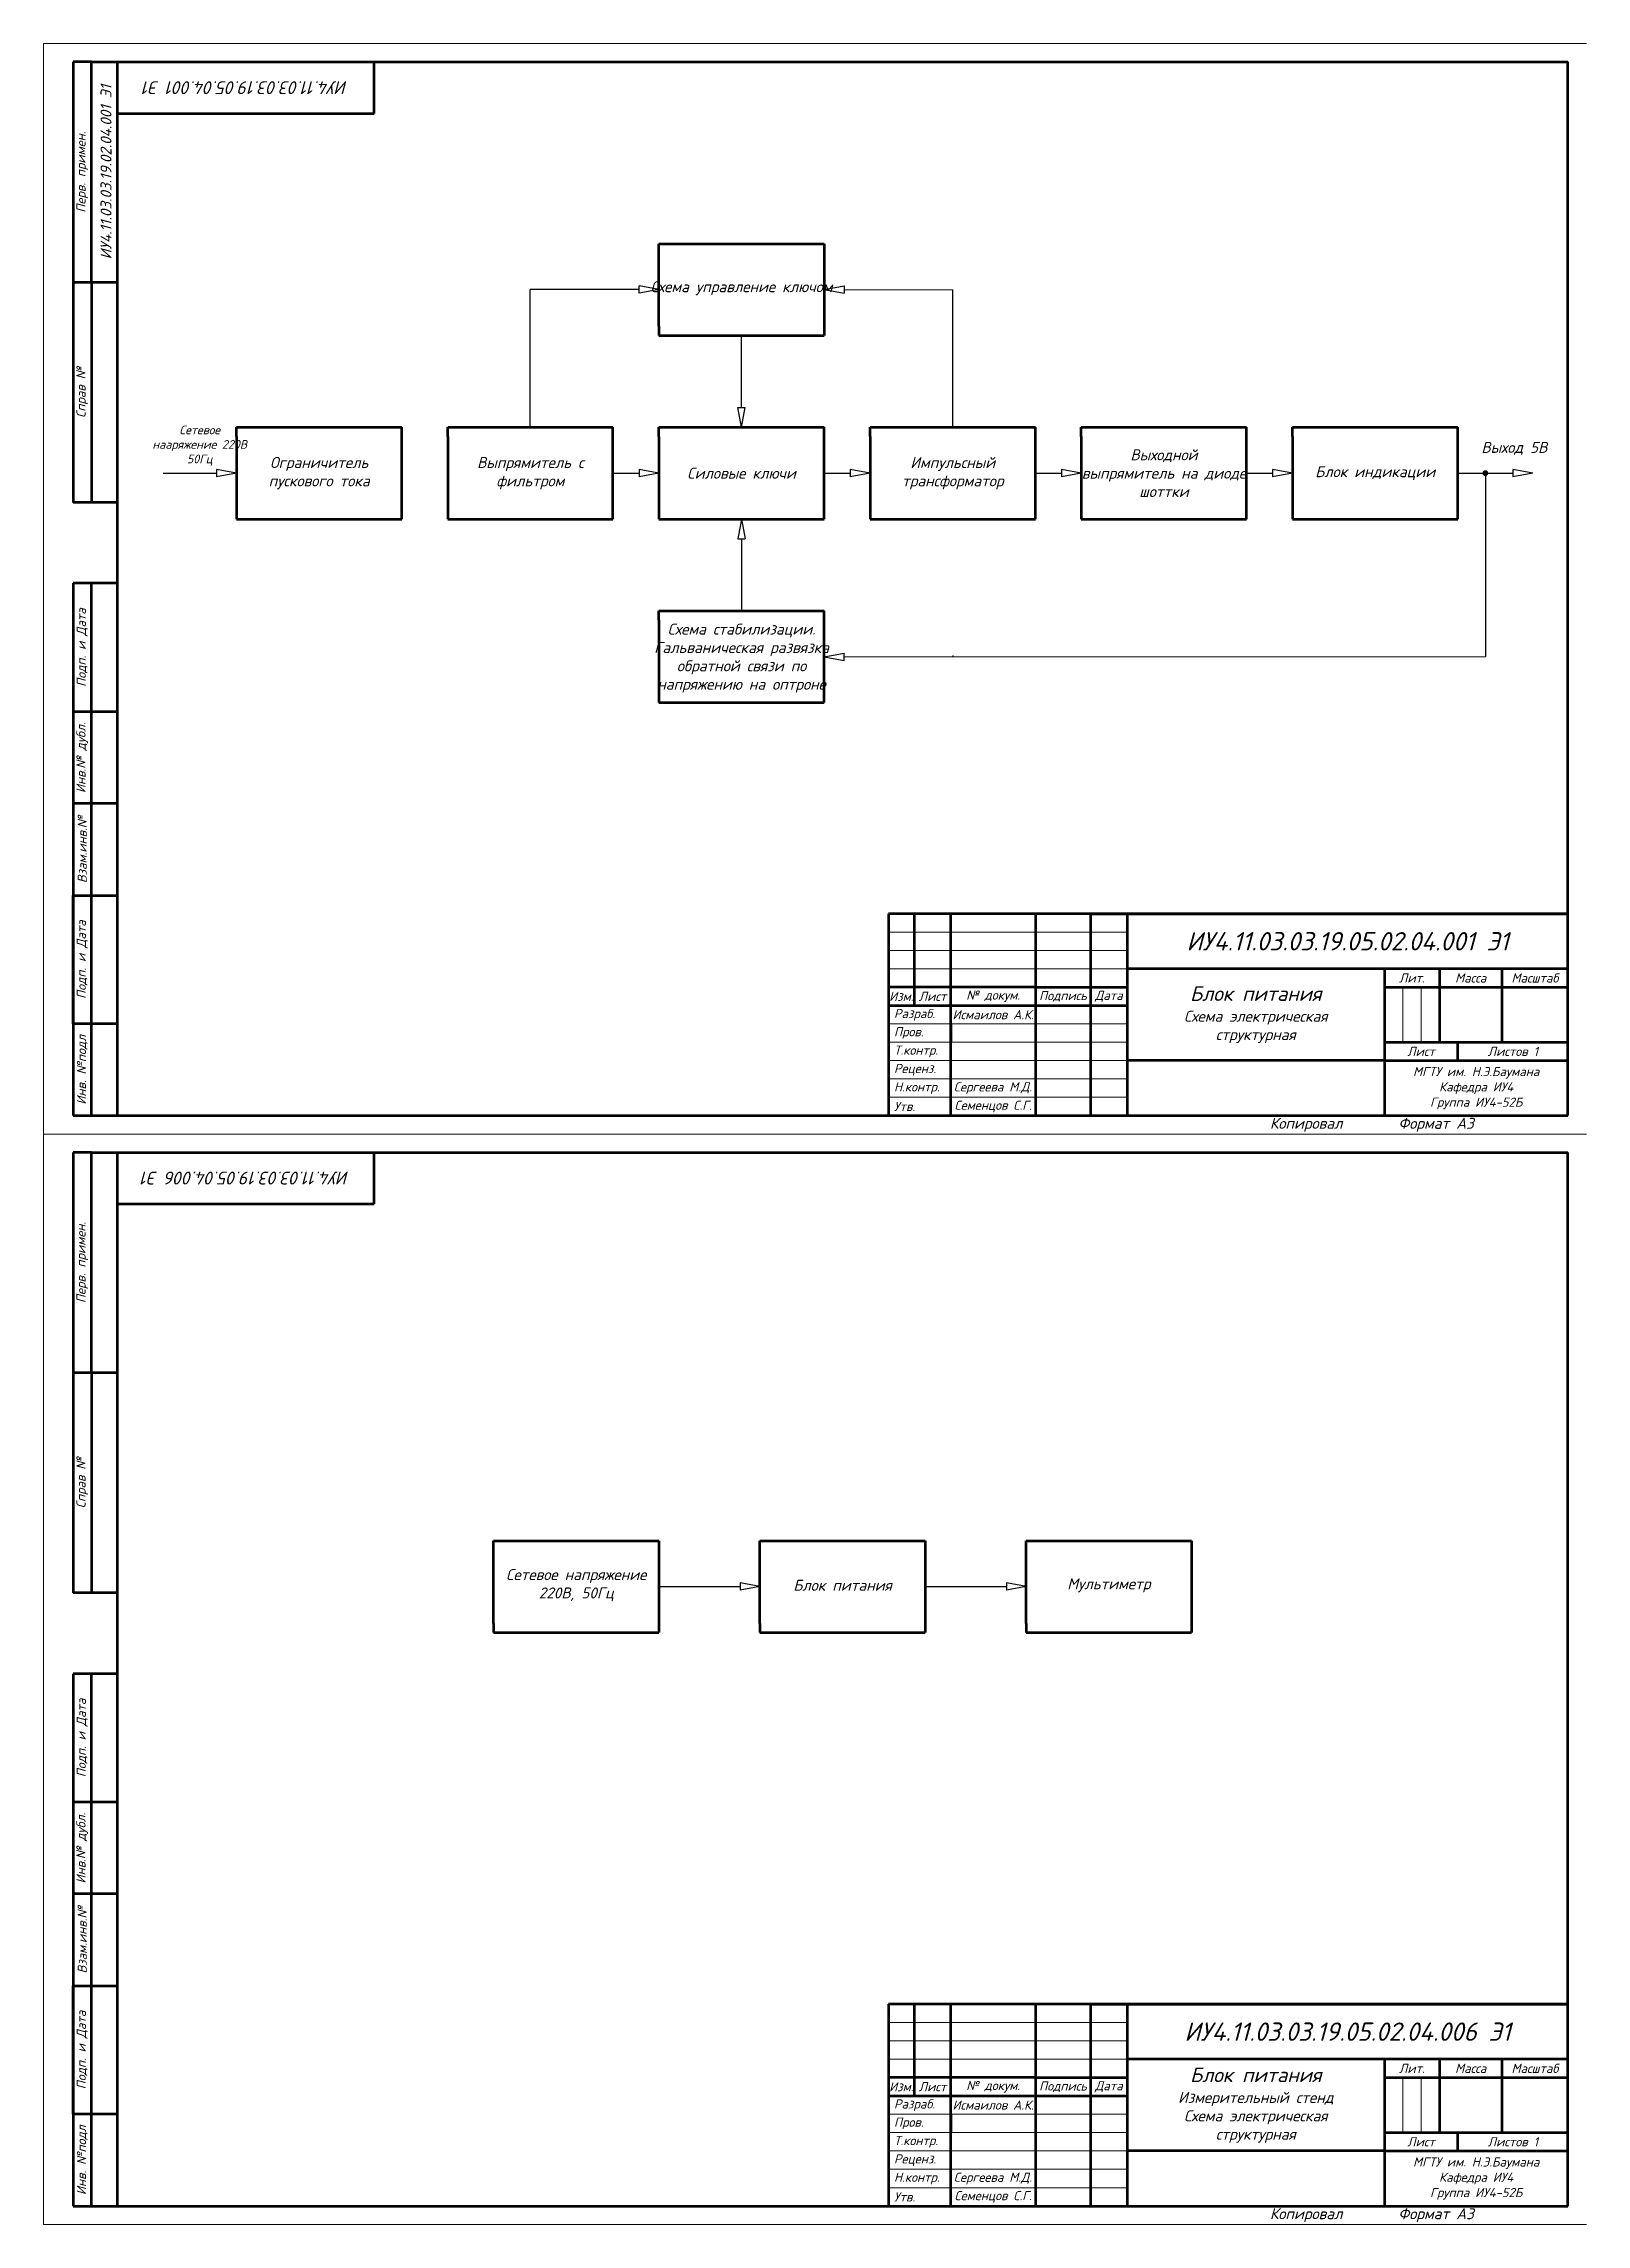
# Model space of a CAD drawing. Header units: millimetres. Extents: x 2470 to 6390, y 1560 to 2814.
# Drawn here: x 2470 to 2890, y 1560 to 2154 of the extents above; entities that cross this region are included whole.
import ezdxf

# ---------------------------------------------------------------- set-up
doc = ezdxf.new("R2010")
doc.units = ezdxf.units.MM
for name, color, linetype, lineweight in [('border', 7, 'Continuous', 70), ('Sheet', 7, 'Continuous', 30), ('Text', 7, 'Continuous', 18)]:
    doc.layers.add(name, color=color, linetype=linetype, lineweight=lineweight)
doc.styles.add('Main', font='isocpeur.ttf', dxfattribs={"oblique": 15, "height": 3})

msp = doc.modelspace()

# ---------------------------------------------------------------- texts
at = {"layer": 'border', "attachment_point": 5, "style": 'Main'}
for s, width, heights, insert, char_height, rotation in [('\\pxqc;ИУ4.11.03.03.19.02.04.001 Э1', 54.21908, [3], (2486.981, 2119.5), 3, 90), ('\\pxqc;ИУ4.11.03.03.19.05.04.001 Э1', 116.93347, [12.033], (2525, 2142.5), 3.5, 180), ('\\pxqc;ИУ4.11.03.03.19.05.04.006 Э1', 116.93347, [12.033], (2525, 1845.5), 3.5, 180)]:
    msp.add_mtext_dynamic_manual_height_columns(s, width=width, gutter_width=66.064, heights=heights, dxfattribs=dict(at, insert=insert, char_height=char_height, rotation=rotation))
at = {"layer": 'border', "lineweight": 70, "char_height": 2.5, "attachment_point": 5, "rotation": 90, "style": 'Main'}
for s, width, heights, insert in [('\\pxqc;Перв. примен.', 30.37405, [0], (2480.5, 2119.5)), ('\\pxqc;Справ №', 17.85188, [0], (2480.5, 2059.5)), ('\\pxqc;Подп. и Дата', 27.71565, [0], (2480.5, 1990)), ('Инв.№ дубл.', 25.15279, [0], (2480.5, 1960)), ('\\pxqc,t4;Взам.инв.№', 27.09632, [0], (2480.5, 1935)), ('\\pxqc;Подп. и Дата', 27.71565, [0], (2480.5, 1905)), ('\\pxqc;Инв. №подл', 24.3376, [10.701], (2480.5, 1874.99)), ('\\pxqc;Перв. примен.', 30.37405, [0], (2480.5, 1822.5)), ('\\pxqc;Справ №', 17.85188, [0], (2480.5, 1762.5)), ('\\pxqc;Подп. и Дата', 27.71565, [0], (2480.5, 1693)), ('Инв.№ дубл.', 25.15279, [0], (2480.5, 1663)), ('\\pxqc,t4;Взам.инв.№', 27.09632, [0], (2480.5, 1638)), ('\\pxqc;Подп. и Дата', 27.71565, [0], (2480.5, 1608)), ('\\pxqc;Инв. №подл', 24.3376, [10.701], (2480.5, 1577.99))]:
    msp.add_mtext_dynamic_manual_height_columns(s, width=width, gutter_width=15, heights=heights, dxfattribs=dict(at, insert=insert))
at = {"layer": 'border', "style": 'Main'}
for s, width, gutter_width, heights, insert, char_height, attachment_point in [('{\\H1.66667x;ИУ4.11.03.03.19.05.02.04.001 Э1}', 120, 66.064, [15], (2825, 1910), 3, 5), ('Изм.', 2.5, 12.5, [0], (2703.5, 1895), 2.5, 5), ('\\pxqc;Лист', 5.19616, 12.5, [0], (2712, 1895), 2.5, 5), ('\\pxqc;Подпись', 5, 12.5, [0], (2747.5, 1895), 2.5, 5), ('\\pxqc;{\\H1.33333x;Блок питания}\\PСхема электрическая \\Pструктурная ', 60, 66.064, [0], (2800, 1890), 3, 5), ('Пров.', 7.5, 12.5, [0], (2701.5, 1885.007), 2.5, 4), ('\\pxqc;Лист', 2.5, 12.5, [0], (2845, 1880), 2.5, 5), ('Реценз.', 2.5, 12.5, [0], (2701.5, 1874.999), 2.5, 4), ('\\pxqc;МГТУ им. Н.Э.Баумана\\P\\pq*;Кафедра ИУ4\\P\\pqc;Группа ИУ4-52Б', 47.99945, 66.064, [14.024], (2860, 1870), 2.5, 5), ('\\pxqc;Копировал ', 70, 15, [0], (2813.717, 1860.01), 3, 5), ('\\pxql;  Формат А3', 50, 15, [0], (2860, 1860), 3, 5), ('{\\H1.66667x;ИУ4.11.03.03.19.05.02.04.006 Э1}', 120, 66.064, [15], (2825, 1613), 3, 5), ('Изм.', 2.5, 12.5, [0], (2703.5, 1598), 2.5, 5), ('\\pxqc;Лист', 5.19616, 12.5, [0], (2712, 1598), 2.5, 5), ('\\pxqc;Подпись', 5, 12.5, [0], (2747.5, 1598), 2.5, 5), ('\\pxqc;{\\H1.33333x;Блок питания\\P}Измерительный стенд\\PСхема электрическая \\Pструктурная', 60, 66.064, [0], (2800, 1593), 3, 5), ('Пров.', 7.5, 12.5, [0], (2701.5, 1588.007), 2.5, 4), ('\\pxqc;Лист', 2.5, 12.5, [0], (2845, 1583), 2.5, 5), ('Реценз.', 2.5, 12.5, [0], (2701.5, 1577.999), 2.5, 4), ('\\pxqc;МГТУ им. Н.Э.Баумана\\P\\pq*;Кафедра ИУ4\\P\\pqc;Группа ИУ4-52Б', 47.99945, 66.064, [14.024], (2860, 1573), 2.5, 5), ('\\pxqc;Копировал ', 70, 15, [0], (2813.717, 1563.01), 3, 5), ('\\pxql;  Формат А3', 50, 15, [0], (2860, 1563), 3, 5)]:
    msp.add_mtext_dynamic_manual_height_columns(s, width=width, gutter_width=gutter_width, heights=heights, dxfattribs=dict(at, insert=insert, char_height=char_height, attachment_point=attachment_point))
at = {"layer": 'border', "char_height": 2.5, "style": 'Main'}
for s, insert, attachment_point in [('\\pxqc;Лит.', (2842.5, 1900), 5), ('\\pxqc;Дата', (2760, 1895), 5), ('Разраб.', (2701.5, 1889.972), 4), ('\\pxqc;Исмаилов А.К.', (2728.5, 1890), 5), ('Т.контр.', (2701.5, 1880), 4), ('\\pxqc;Листов 1 ', (2870, 1880), 5), ('Н.контр.', (2701.5, 1870), 4), ('\\pxqc;Сергеева М.Д.', (2728.434, 1870), 5), ('Утв.', (2701.5, 1865), 4), ('\\pxqc;Семенцов С.Г.', (2728.5, 1865), 5), ('\\pxqc;Лит.', (2842.5, 1603), 5), ('\\pxqc;Дата', (2760, 1598), 5), ('Разраб.', (2701.5, 1592.972), 4), ('\\pxqc;Исмаилов А.К.', (2728.5, 1593), 5), ('Т.контр.', (2701.5, 1583), 4), ('\\pxqc;Листов 1 ', (2870, 1583), 5), ('Н.контр.', (2701.5, 1573), 4), ('\\pxqc;Сергеева М.Д.', (2728.434, 1573), 5), ('Утв.', (2701.5, 1568), 4), ('\\pxqc;Семенцов С.Г.', (2728.5, 1568), 5)]:
    msp.add_mtext(s, dxfattribs=dict(at, insert=insert, attachment_point=attachment_point))
at = {"layer": 'border', "char_height": 2.5, "attachment_point": 5, "style": 'Main'}
for s, insert, width in [('\\pxqc;Масса', (2858.5, 1900), 8.80675), ('\\pxqc;Масштаб', (2876, 1900), 12.13842), ('\\pxqc;№ докум.', (2728.5, 1895), 22.84084), ('\\pxqc;Масса', (2858.5, 1603), 8.80675), ('\\pxqc;Масштаб', (2876, 1603), 12.13842), ('\\pxqc;№ докум.', (2728.5, 1598), 22.84084)]:
    msp.add_mtext(s, dxfattribs=dict(at, insert=insert, width=width))
at = {"layer": 'Sheet', "lineweight": 70, "char_height": 3, "attachment_point": 5, "style": 'Main'}
for s, width, gutter_width, insert in [('\\pxqc;Схема управление ключом', 48.48845, 13.039, (2660, 2087.882)), ('\\pxqc;Выходной выпрямитель на диоде шоттки', 45, 15, (2775, 2037.5)), ('\\pxqc;Ограничитель пускового тока', 45, 15, (2545, 2037.5)), ('\\pxqc;Выпрямитель с фильтром ', 45, 15, (2602.5, 2037.5)), ('\\pxqc;Силовые ключи', 45, 15, (2660, 2037.5)), ('Импульсный трансформатор', 45, 15, (2717.5, 2037.5)), ('\\pxqc;Блок индикации', 45, 15, (2832.5, 2037.5)), ('\\pxqc;Схема стабилизации. Гальваническая развязка обратной связи по напряжению на оптроне', 48.48845, 13.039, (2660, 1987.118)), ('Сетевое напряжение 220В, 50Гц', 48.48845, 13.039, (2615, 1734.586)), ('Блок питания', 48.48845, 13.039, (2687.5, 1734.586)), ('Мультиметр', 48.48845, 13.039, (2760, 1734.586))]:
    msp.add_mtext_dynamic_manual_height_columns(s, width=width, gutter_width=gutter_width, heights=[0], dxfattribs=dict(at, insert=insert))
at = {"layer": 'Sheet', "attachment_point": 5, "style": 'Main'}
for s, width, gutter_width, insert, char_height in [('\\pxqc;Сетевое нааряжение 220В 50Гц', 26.53722, 22.746, (2512.5, 2045), 2.37085), ('\\pxqc;Выход 5В', 18.99165, 15, (2870.399, 2044.281), 3)]:
    msp.add_mtext_dynamic_manual_height_columns(s, width=width, gutter_width=gutter_width, heights=[0], dxfattribs=dict(at, insert=insert, char_height=char_height))

# ---------------------------------------------------------------- hatches: boundary and pattern name
at = {"layer": 'Sheet', "lineweight": 50}
h = msp.add_hatch(color=256, dxfattribs=at)
h.dxf.hatch_style = 1
edge = h.paths.add_edge_path()
edge.add_ellipse((2862.5, 2037.5), major_axis=(0, 0.801), ratio=0.9952864, start_angle=0, end_angle=360)

# ---------------------------------------------------------------- linework, layer by layer
at = {"layer": 'border', "lineweight": 18}
for p, q in [((2470, 1857.5), (2470, 2154.5)), ((2470, 2154.5), (2890, 2154.5)), ((2470, 2154.5), (2490, 2154.5)), ((2700, 1912.5), (2765, 1912.5)), ((2700, 1907.5), (2765, 1907.5)), ((2700, 1907.5), (2765, 1907.5)), ((2765, 1902.5), (2700, 1902.5)), ((2840, 1897.5), (2840, 1882.5)), ((2840, 1882.5), (2840, 1897.5)), ((2840, 1897.5), (2840, 1882.5)), ((2840, 1882.5), (2840, 1897.5)), ((2840, 1897.5), (2840, 1882.5)), ((2845, 1897.5), (2845, 1882.5)), ((2700, 1882.5), (2717, 1882.5)), ((2700, 1877.5), (2717, 1877.5)), ((2765, 1882.5), (2717, 1882.5)), ((2765, 1877.5), (2717, 1877.5)), ((2700, 1872.5), (2765, 1872.5)), ((2890, 1857.5), (2470, 1857.5)), ((2470, 1560.5), (2470, 1857.5)), ((2470, 1857.5), (2890, 1857.5)), ((2470, 1857.5), (2490, 1857.5)), ((2700, 1615.5), (2765, 1615.5)), ((2700, 1610.5), (2765, 1610.5)), ((2700, 1610.5), (2765, 1610.5)), ((2765, 1605.5), (2700, 1605.5)), ((2840, 1600.5), (2840, 1585.5)), ((2840, 1585.5), (2840, 1600.5)), ((2840, 1600.5), (2840, 1585.5)), ((2840, 1585.5), (2840, 1600.5)), ((2840, 1600.5), (2840, 1585.5)), ((2845, 1600.5), (2845, 1585.5)), ((2700, 1585.5), (2717, 1585.5)), ((2700, 1580.5), (2717, 1580.5)), ((2765, 1585.5), (2717, 1585.5)), ((2765, 1580.5), (2717, 1580.5)), ((2700, 1575.5), (2765, 1575.5)), ((2890, 1560.5), (2470, 1560.5))]:
    msp.add_line(p, q, dxfattribs=at)
at = {"layer": 'border', "lineweight": 70}
for p, q in [((2483, 2149.5), (2478, 2149.5)), ((2483, 2089.5), (2483, 2149.5)), ((2483, 2149.5), (2490, 2149.5)), ((2490, 2149.5), (2885, 2149.5)), ((2490, 2149.5), (2490, 1862.5)), ((2560, 2135.5), (2560, 2149.5)), ((2885, 1862.5), (2885, 2149.5)), ((2490, 2135.5), (2560, 2135.5)), ((2478, 2089.5), (2490, 2089.5)), ((2483, 2089.5), (2483, 2029.5)), ((2483, 2029.5), (2478, 2029.5)), ((2490, 2029.5), (2483, 2029.5)), ((2490, 2007.5), (2478, 2007.5)), ((2478, 2007.5), (2478, 1862.5)), ((2483, 1862.5), (2483, 2007.5)), ((2490, 1972.5), (2478, 1972.5)), ((2490, 1947.5), (2478, 1947.5)), ((2885, 1917.5), (2700, 1917.5)), ((2700, 1917.5), (2700, 1862.5)), ((2707, 1917.5), (2707, 1892.5)), ((2717, 1862.5), (2717, 1917.5)), ((2740, 1917.5), (2740, 1862.5)), ((2755, 1917.5), (2755, 1862.5)), ((2765, 1917.5), (2885, 1917.5)), ((2765, 1917.5), (2765, 1902.5)), ((2885, 1862.5), (2885, 1917.5)), ((2885, 1902.5), (2765, 1902.5)), ((2835, 1902.5), (2835, 1862.5)), ((2850, 1902.5), (2850, 1882.5)), ((2867, 1902.5), (2867, 1882.5)), ((2740, 1897.5), (2700, 1897.5)), ((2740, 1897.5), (2755, 1897.5)), ((2755, 1897.5), (2765, 1897.5)), ((2835, 1897.5), (2885, 1897.5)), ((2700, 1892.5), (2765, 1892.5)), ((2490, 1887.5), (2478, 1887.5)), ((2835, 1877.5), (2765, 1877.5)), ((2835, 1882.5), (2885, 1882.5)), ((2835, 1877.5), (2885, 1877.5)), ((2855, 1877.5), (2855, 1882.5)), ((2478, 1862.5), (2490, 1862.5)), ((2490, 1862.5), (2885, 1862.5)), ((2700, 1862.5), (2885, 1862.5)), ((2483, 1852.5), (2478, 1852.5)), ((2483, 1792.5), (2483, 1852.5)), ((2483, 1852.5), (2490, 1852.5)), ((2490, 1852.5), (2885, 1852.5)), ((2490, 1852.5), (2490, 1565.5)), ((2560, 1838.5), (2560, 1852.5)), ((2885, 1565.5), (2885, 1852.5)), ((2490, 1838.5), (2560, 1838.5)), ((2478, 1792.5), (2490, 1792.5)), ((2483, 1792.5), (2483, 1732.5)), ((2483, 1732.5), (2478, 1732.5)), ((2490, 1732.5), (2483, 1732.5)), ((2490, 1710.5), (2478, 1710.5)), ((2478, 1710.5), (2478, 1565.5)), ((2483, 1565.5), (2483, 1710.5)), ((2490, 1675.5), (2478, 1675.5)), ((2490, 1650.5), (2478, 1650.5)), ((2885, 1620.5), (2700, 1620.5)), ((2700, 1620.5), (2700, 1565.5)), ((2707, 1620.5), (2707, 1595.5)), ((2717, 1565.5), (2717, 1620.5)), ((2740, 1620.5), (2740, 1565.5)), ((2755, 1620.5), (2755, 1565.5)), ((2765, 1620.5), (2885, 1620.5)), ((2765, 1620.5), (2765, 1605.5)), ((2885, 1565.5), (2885, 1620.5)), ((2885, 1605.5), (2765, 1605.5)), ((2835, 1605.5), (2835, 1565.5)), ((2850, 1605.5), (2850, 1585.5)), ((2867, 1605.5), (2867, 1585.5)), ((2740, 1600.5), (2700, 1600.5)), ((2740, 1600.5), (2755, 1600.5)), ((2755, 1600.5), (2765, 1600.5)), ((2835, 1600.5), (2885, 1600.5)), ((2700, 1595.5), (2765, 1595.5)), ((2490, 1590.5), (2478, 1590.5)), ((2835, 1580.5), (2765, 1580.5)), ((2835, 1585.5), (2885, 1585.5)), ((2835, 1580.5), (2885, 1580.5)), ((2855, 1580.5), (2855, 1585.5)), ((2478, 1565.5), (2490, 1565.5)), ((2490, 1565.5), (2885, 1565.5)), ((2700, 1565.5), (2885, 1565.5))]:
    msp.add_line(p, q, dxfattribs=at)
at = {"layer": 'border'}
for p, q in [((2478, 2149.5), (2478, 2029.5)), ((2478, 1887.5), (2478, 1922.5)), ((2478, 1922.5), (2490, 1922.5)), ((2755, 1917.5), (2765, 1917.5)), ((2765, 1917.5), (2765, 1862.5)), ((2700, 1912.5), (2700, 1912.5)), ((2700, 1897.5), (2700, 1892.5)), ((2740, 1897.5), (2740, 1892.5)), ((2755, 1897.5), (2755, 1892.5)), ((2717, 1887.5), (2717, 1892.5)), ((2755, 1890), (2755, 1890)), ((2755, 1890), (2755, 1890)), ((2755, 1890), (2755, 1890)), ((2717, 1887.5), (2717, 1882.5)), ((2717, 1885), (2717, 1885)), ((2717, 1877.5), (2717, 1877.5)), ((2478, 1852.5), (2478, 1732.5)), ((2478, 1590.5), (2478, 1625.5)), ((2478, 1625.5), (2490, 1625.5)), ((2755, 1620.5), (2765, 1620.5)), ((2765, 1620.5), (2765, 1565.5)), ((2700, 1615.5), (2700, 1615.5)), ((2700, 1600.5), (2700, 1595.5)), ((2740, 1600.5), (2740, 1595.5)), ((2755, 1600.5), (2755, 1595.5)), ((2717, 1590.5), (2717, 1595.5)), ((2755, 1593), (2755, 1593)), ((2755, 1593), (2755, 1593)), ((2755, 1593), (2755, 1593)), ((2717, 1590.5), (2717, 1585.5)), ((2717, 1588), (2717, 1588)), ((2717, 1580.5), (2717, 1580.5))]:
    msp.add_line(p, q, dxfattribs=at)
at = {"layer": 'border', "lineweight": 40}
for p, q in [((2740, 1917.5), (2717, 1917.5)), ((2850, 1917.5), (2850, 1917.5)), ((2885, 1917.5), (2867, 1917.5)), ((2885, 1902.5), (2885, 1897.5)), ((2885, 1902.5), (2885, 1897.5)), ((2885, 1862.5), (2885, 1862.5)), ((2740, 1620.5), (2717, 1620.5)), ((2850, 1620.5), (2850, 1620.5)), ((2885, 1620.5), (2867, 1620.5)), ((2885, 1605.5), (2885, 1600.5)), ((2885, 1605.5), (2885, 1600.5)), ((2885, 1565.5), (2885, 1565.5))]:
    msp.add_line(p, q, dxfattribs=at)
at = {"layer": 'border', "lineweight": 20}
for p, q in [((2700, 1887.5), (2765, 1887.5)), ((2700, 1887.5), (2765, 1887.5)), ((2700, 1867.5), (2765, 1867.5)), ((2700, 1867.5), (2717, 1867.5)), ((2740, 1867.5), (2765, 1867.5)), ((2700, 1590.5), (2765, 1590.5)), ((2700, 1590.5), (2765, 1590.5)), ((2700, 1570.5), (2765, 1570.5)), ((2700, 1570.5), (2717, 1570.5)), ((2740, 1570.5), (2765, 1570.5))]:
    msp.add_line(p, q, dxfattribs=at)
at = {"layer": 'Sheet', "lineweight": 70}
for p, q in [((2637.5, 2097.5), (2637.5, 2100)), ((2637.5, 2100), (2682.5, 2100)), ((2637.5, 2077.5), (2637.5, 2097.5)), ((2682.5, 2100), (2682.5, 2075)), ((2637.5, 2077.5), (2637.5, 2075)), ((2637.5, 2075), (2682.5, 2075)), ((2522.5, 2047.5), (2522.5, 2050)), ((2522.5, 2050), (2567.5, 2050)), ((2567.5, 2025), (2567.5, 2050)), ((2580, 2047.5), (2580, 2050)), ((2580, 2050), (2625, 2050)), ((2625, 2025), (2625, 2050)), ((2637.5, 2047.5), (2637.5, 2050)), ((2637.5, 2050), (2682.5, 2050)), ((2682.5, 2025), (2682.5, 2050)), ((2695, 2047.5), (2695, 2050)), ((2695, 2050), (2740, 2050)), ((2740, 2025), (2740, 2050)), ((2752.5, 2047.5), (2752.5, 2050)), ((2752.5, 2050), (2797.5, 2050)), ((2797.5, 2025), (2797.5, 2050)), ((2810, 2047.5), (2810, 2050)), ((2810, 2050), (2855, 2050)), ((2855, 2025), (2855, 2050)), ((2522.5, 2047.5), (2522.5, 2027.5)), ((2580, 2047.5), (2580, 2027.5)), ((2637.5, 2047.5), (2637.5, 2027.5)), ((2695, 2047.5), (2695, 2027.5)), ((2752.5, 2047.5), (2752.5, 2027.5)), ((2810, 2047.5), (2810, 2027.5)), ((2522.5, 2027.5), (2522.5, 2025)), ((2580, 2027.5), (2580, 2025)), ((2637.5, 2027.5), (2637.5, 2025)), ((2695, 2027.5), (2695, 2025)), ((2752.5, 2027.5), (2752.5, 2025)), ((2810, 2027.5), (2810, 2025)), ((2522.5, 2025), (2567.5, 2025)), ((2580, 2025), (2625, 2025)), ((2637.5, 2025), (2682.5, 2025)), ((2695, 2025), (2740, 2025)), ((2752.5, 2025), (2797.5, 2025)), ((2810, 2025), (2855, 2025)), ((2637.5, 1997.5), (2637.5, 2000)), ((2637.5, 2000), (2682.5, 2000)), ((2637.5, 1997.5), (2637.5, 1977.5)), ((2682.5, 1975), (2682.5, 2000)), ((2637.5, 1977.5), (2637.5, 1975)), ((2637.5, 1975), (2682.5, 1975)), ((2592.5, 1744.205), (2592.5, 1746.705)), ((2592.5, 1746.705), (2637.5, 1746.705)), ((2637.5, 1746.705), (2637.5, 1721.705)), ((2665, 1744.205), (2665, 1746.705)), ((2665, 1746.705), (2710, 1746.705)), ((2710, 1746.705), (2710, 1721.705)), ((2737.5, 1744.205), (2737.5, 1746.705)), ((2737.5, 1746.705), (2782.5, 1746.705)), ((2782.5, 1746.705), (2782.5, 1721.705)), ((2592.5, 1724.205), (2592.5, 1744.205)), ((2665, 1724.205), (2665, 1744.205)), ((2737.5, 1724.205), (2737.5, 1744.205)), ((2592.5, 1724.205), (2592.5, 1721.705)), ((2665, 1724.205), (2665, 1721.705)), ((2737.5, 1724.205), (2737.5, 1721.705)), ((2592.5, 1721.705), (2637.5, 1721.705)), ((2665, 1721.705), (2710, 1721.705)), ((2737.5, 1721.705), (2782.5, 1721.705))]:
    msp.add_line(p, q, dxfattribs=at)
at = {"layer": 'Sheet'}
for p, q in [((2602.5, 2050), (2602.5, 2087.5)), ((2632.091, 2087.5), (2602.5, 2087.5)), ((2637.5, 2087.5), (2632.091, 2088.498)), ((2632.091, 2086.502), (2632.091, 2088.498)), ((2637.5, 2087.5), (2632.091, 2086.502)), ((2682.5, 2087.5), (2687.909, 2088.498)), ((2682.5, 2087.5), (2687.909, 2086.502)), ((2687.909, 2088.498), (2687.909, 2086.502)), ((2687.909, 2087.5), (2717.5, 2087.439)), ((2717.5, 2087.122), (2717.5, 2087.439)), ((2717.5, 2050), (2717.5, 2087.122)), ((2660, 2055.409), (2660, 2075)), ((2660, 2050), (2659.002, 2055.409)), ((2659.002, 2055.409), (2660.998, 2055.409)), ((2660, 2050), (2660.998, 2055.409)), ((2502.5, 2037.5), (2505, 2037.5)), ((2505, 2037.5), (2510, 2037.5)), ((2510, 2037.5), (2517.091, 2037.5)), ((2522.5, 2037.5), (2517.091, 2038.498)), ((2517.091, 2038.498), (2517.091, 2036.502)), ((2522.5, 2037.5), (2517.091, 2036.502)), ((2625, 2037.5), (2632.091, 2037.5)), ((2637.5, 2037.5), (2632.091, 2038.498)), ((2632.091, 2038.498), (2632.091, 2036.502)), ((2637.5, 2037.5), (2632.091, 2036.502)), ((2682.5, 2037.5), (2689.591, 2037.5)), ((2695, 2037.5), (2689.591, 2038.498)), ((2689.591, 2038.498), (2689.591, 2036.502)), ((2695, 2037.5), (2689.591, 2036.502)), ((2740, 2037.5), (2747.091, 2037.5)), ((2752.5, 2037.5), (2747.091, 2038.498)), ((2747.091, 2038.498), (2747.091, 2036.502)), ((2752.5, 2037.5), (2747.091, 2036.502)), ((2797.5, 2037.5), (2804.591, 2037.5)), ((2810, 2037.5), (2804.591, 2038.498)), ((2804.591, 2038.498), (2804.591, 2036.502)), ((2810, 2037.5), (2804.591, 2036.502)), ((2855, 2037.5), (2862.091, 2037.5)), ((2862.091, 2037.5), (2870, 2037.5)), ((2875.409, 2037.5), (2870, 2038.498)), ((2870, 2038.498), (2870, 2036.502)), ((2875.409, 2037.5), (2870, 2036.502)), ((2660, 2025), (2659.002, 2019.591)), ((2660, 2025), (2660.998, 2019.591)), ((2659.002, 2019.591), (2660.998, 2019.591)), ((2660, 2019.591), (2660, 2000)), ((2682.5, 1987.5), (2687.909, 1988.498)), ((2682.5, 1987.5), (2687.909, 1986.502)), ((2687.909, 1986.502), (2687.909, 1988.498)), ((2687.909, 1987.5), (2862.5, 1987.559)), ((2717.5, 1987.878), (2717.5, 1987.561)), ((2665, 1734.205), (2659.591, 1735.203)), ((2659.591, 1735.203), (2659.591, 1733.207)), ((2737.5, 1734.205), (2732.091, 1735.203)), ((2732.091, 1735.203), (2732.091, 1733.207)), ((2637.5, 1734.205), (2659.591, 1734.205)), ((2665, 1734.205), (2659.591, 1733.207)), ((2710, 1734.205), (2732.091, 1734.205)), ((2737.5, 1734.205), (2732.091, 1733.207))]:
    msp.add_line(p, q, dxfattribs=at)
msp.add_lwpolyline([(2862.5, 2037.5), (2862.5, 1987.559)], dxfattribs=at)
at = {"layer": 'Text'}
for p, q in [((2815, 1857.5), (2880, 1857.5)), ((2815, 1560.5), (2880, 1560.5))]:
    msp.add_line(p, q, dxfattribs=at)

msp.set_redraw_order([(e.dxf.handle, doc.entitydb.next_handle()) for e in msp.query("TEXT MTEXT ATTDEF DIMENSION ARC_DIMENSION")])  # texts and dimensions are drawn at this point

doc.saveas('drawing.dxf')
